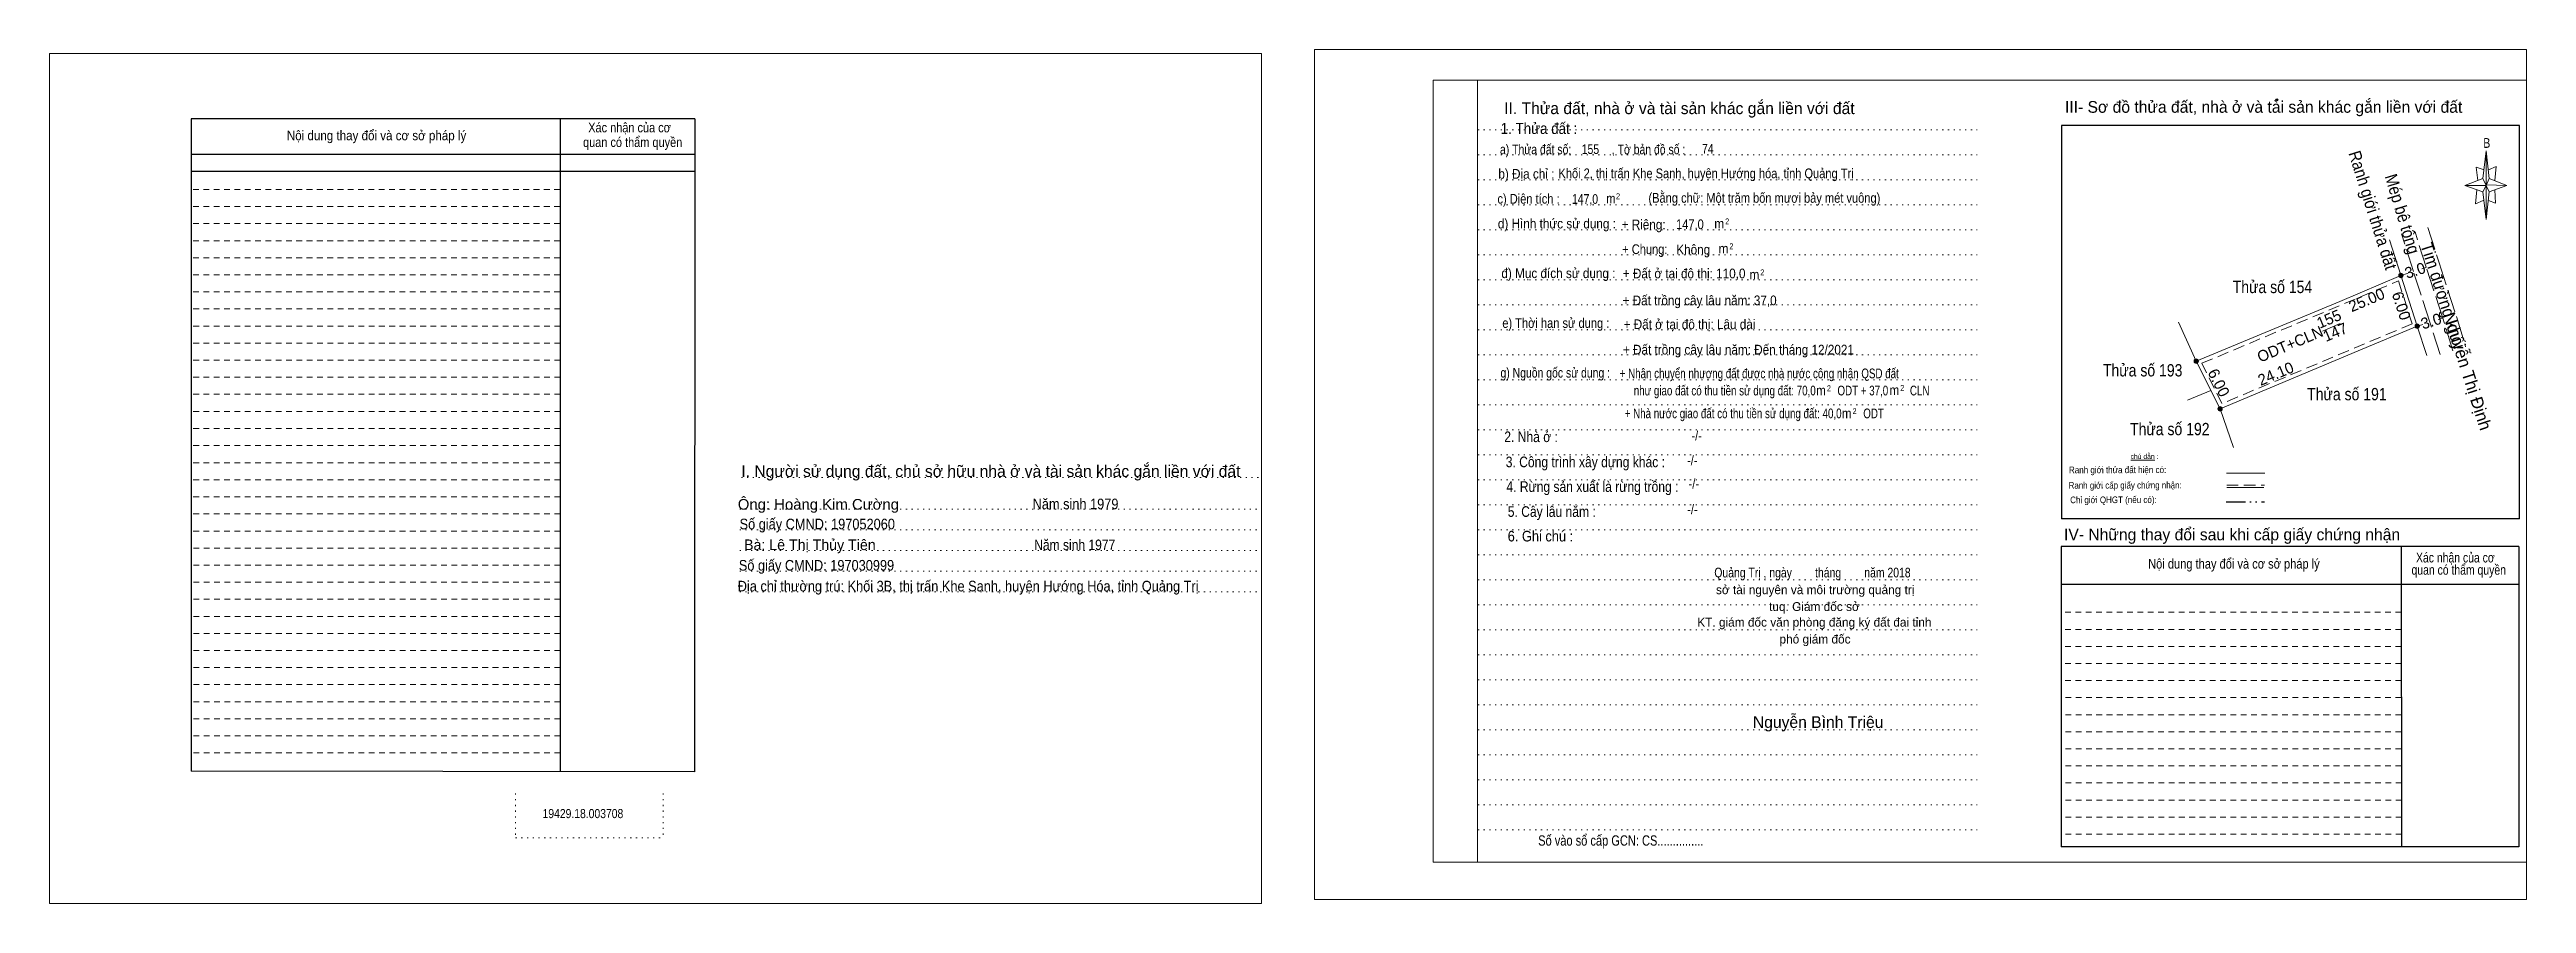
# Model space of a CAD drawing. Header units: metres. Extents: x 550732 to 551727, y 1838834 to 1839387.
# Drawn here: x 550732.2 to 551134, y 1838834.1 to 1838972.7 of the extents above; entities that cross this region are included whole.
import ezdxf
from ezdxf.enums import TextEntityAlignment as Align

# ---------------------------------------------------------------- set-up
doc = ezdxf.new("R2010")
doc.units = ezdxf.units.M
doc.header["$LTSCALE"] = 0.62
doc.header["$PDMODE"] = 32
doc.header["$PDSIZE"] = 0.31
for name, pattern in [('DASH_DOUBLE_DOT', [9.2, 5, -1.2, 0.3, -1.2, 0.3, -1.2]), ('DOTTED', [1.5, 0.3, -1.2]), ('LONG_DASHED', [7.5, 6, -1.5]), ('MEDIUM_DASHED', [4.5, 3, -1.5]), ('SHORT_DASHED', [2.7, 1.5, -1.2])]:
    doc.linetypes.add(name, pattern=pattern)
for name, color, linetype, lineweight in [('1', 7, 'DOTTED', 13), ('10', 7, 'Continuous', 13), ('2', 7, 'SHORT_DASHED', 13), ('28', 7, 'Continuous', 25), ('55', 7, 'Continuous', 13), ('8', 7, 'Continuous', 13), ('9', 7, 'Continuous', 13)]:
    doc.layers.add(name, color=color, linetype=linetype, lineweight=lineweight)
doc.layers.add('16', color=7, linetype='Continuous')
doc.layers.add('18', color=7, linetype='Continuous')

msp = doc.modelspace()

# ---------------------------------------------------------------- texts
at = {"layer": '16'}
msp.add_text('Nguyễn Thị Định', height=2, rotation=287.907, dxfattribs=at).set_placement((551123.4718, 1838920.1875), align=Align.CENTER)
at = {"layer": '18'}
for s, height, p in [('II. Thửa đất, nhà ở và tài sản khác gắn liền với đất', 1.9, (550996.58, 1838962.23)), ('I. Người sử dụng đất, chủ sở hữu nhà ở và tài sản khác gắn liền với đất', 1.9, (550884.875, 1838903.31)), ('sở tài nguyên và môi trường quảng trị', 1.436, (551018.615, 1838884.29)), ('KT. giám đốc văn phòng đăng ký đất đai tỉnh', 1.436, (551018.48, 1838879.02)), ('tuq. Giám đốc sở', 1.436, (551018.485, 1838881.56)), ('phó giám đốc', 1.436, (551018.585, 1838876.28)), ('Nguyễn Bình Triệu', 1.9, (551019.095, 1838862.57))]:
    msp.add_text(s, height=height, dxfattribs=at).set_placement(p, align=Align.CENTER)
for s, height, width, p in [('1. Thửa đất :', 1.8, 0.9, (550973.795, 1838959)), ('a) Thửa đất số:              , Tờ bản đồ số : ', 1.581, 0.8, (550982.74, 1838955.71)), ('155', 1.58, 0.8, (550982.145, 1838955.75)), ('74', 1.58, 0.8, (551001.19, 1838955.82)), ('b) Địa chỉ : ', 1.581, 0.9, (550972.02, 1838951.74)), ('Khối 2, thị trấn Khe Sanh, huyện Hướng hóa, tỉnh Quảng Trị', 1.58, 0.85, (551000.905, 1838951.82)), ('c) Diện tích :                                                   ', 1.581, 0.85, (550984.835, 1838947.69)), ('147,0', 1.58, 0.8, (550981.27, 1838947.66)), (' m', 1.581, 0.85, (550985.215, 1838947.74)), ('2', 0.9583, 0.75, (550986.63, 1838948.42)), ('(Bằng chữ: Một trăm bốn mươi bảy mét vuông)', 1.58, 0.85, (551010.37, 1838947.84)), ('d) Hình thức sử dụng :', 1.581, 0.9, (550976.705, 1838943.67)), ('+ Riêng: ', 1.581, 0.9, (550991.04, 1838943.52)), ('147,0', 1.58, 0.85, (550998.285, 1838943.56)), (' m', 1.581, 0.9, (551002.78, 1838943.66)), ('2', 0.9582, 0.8, (551004.33, 1838944.33)), ('       + Chung:', 1.581, 0.85, (550989.225, 1838939.51)), ('Không', 1.581, 0.9, (550998.825, 1838939.45)), (' m', 1.581, 0.9, (551003.47, 1838939.61)), ('2', 0.9582, 0.8, (551005.02, 1838940.3)), ('đ) Mục đích sử dụng :', 1.581, 0.9, (550976.955, 1838935.61)), ('+ Đất ở tại đô thị: 110,0', 1.58, 0.9, (550997.35, 1838935.57)), (' m', 1.581, 0.9, (551008.49, 1838935.39)), ('2', 0.9582, 0.8, (551010.04, 1838936.06)), ('+ Đất trồng cây lâu năm: 37,0', 1.58, 0.9, (550999.86, 1838931.2)), ('e) Thời hạn sử dụng :', 1.581, 0.85, (550976.53, 1838927.52)), ('+ Đất ở tại đô thị: Lâu dài', 1.58, 0.9, (550998.225, 1838927.32)), ('+ Đất trồng cây lâu năm: Đến tháng 12/2021', 1.58, 0.9, (551006.155, 1838923.2)), ('g) Nguồn gốc sử dụng :', 1.581, 0.8, (550976.44, 1838919.45)), ('+ Nhận chuyển nhượng đất được nhà nước công nhận QSD đất ', 1.58, 0.75, (551009.755, 1838919.34)), ('như giao đất có thu tiền sử dụng đất: 70,0        ODT + 37,0        CLN', 1.58, 0.75, (551013.165, 1838916.56)), (' m', 1.581, 0.9, (551019.29, 1838916.57)), ('2', 0.9582, 0.8, (551020.84, 1838917.24)), (' m', 1.581, 0.9, (551031.19, 1838916.63)), ('2', 0.9582, 0.8, (551032.74, 1838917.3)), ('+ Nhà nước giao đất có thu tiền sử dụng đất: 40,0        ODT', 1.58, 0.75, (551008.735, 1838912.85)), (' m', 1.581, 0.9, (551023.45, 1838912.85)), ('2', 0.9582, 0.8, (551025, 1838913.52)), ('2. Nhà ở :', 1.725, 0.85, (550972.52, 1838908.98)), ('3. Công trình xây dựng khác :', 1.725, 0.85, (550981.325, 1838904.9)), ('4. Rừng sản xuất là rừng trồng :', 1.725, 0.85, (550982.47, 1838900.89)), ('5. Cây lâu năm :', 1.725, 0.85, (550975.875, 1838896.84)), ('6. Ghi chú :', 1.725, 0.9, (550974.035, 1838892.85)), ('Quảng Trị , ngày        tháng        năm 2018', 1.58, 0.8, (551018.17, 1838887.01)), ('19429.18.003708', 1.48, 0.85, (550818.685, 1838847.93)), ('Số vào sổ cấp GCN: CS...............', 1.676, 0.8, (550987.075, 1838843.46))]:
    msp.add_text(s, height=height, dxfattribs=dict(at, width=width)).set_placement(p, align=Align.CENTER)
at = {"layer": '2'}
for s, width, p in [('Nội dung thay đổi và cơ sở pháp lý', 0.9, (550785.21, 1838957.98)), ('Nội dung thay đổi và cơ sở pháp lý', 0.9, (550785.21, 1838957.98)), ('Xác nhận của cơ', 0.85, (550826.25, 1838959.27)), ('Xác nhận của cơ', 0.85, (550826.25, 1838959.27)), (' quan có thẩm quyền', 0.85, (550826.51, 1838956.89)), (' quan có thẩm quyền', 0.85, (550826.51, 1838956.89))]:
    msp.add_text(s, height=1.562, dxfattribs=dict(at, width=width)).set_placement(p, align=Align.CENTER)
at = {"layer": '28'}
for s, height, p in [('III- Sơ đồ thửa đất, nhà ở và tài sản khác gắn liền với đất', 1.9, (551091.365, 1838962.45)), ('Bà: Lê Thị Thủy Tiên', 1.72, (550855.51, 1838891.45)), ('IV- Những thay đổi sau khi cấp giấy chứng nhận', 1.9, (551086.25, 1838893.03))]:
    msp.add_text(s, height=height, dxfattribs=at).set_placement(p, align=Align.CENTER)
for s, height, width, p in [('-/-', 1.581, 0.85, (550999.38, 1838909.22)), ('-/-', 1.581, 0.85, (550998.67, 1838905.21)), ('Ông: Hoàng Kim Cường', 1.72, 1.05, (550856.89, 1838898.02)), ('Năm sinh 1979', 1.72, 0.9, (550898.61, 1838898.08)), ('-/-', 1.581, 0.85, (550998.92, 1838901.44)), ('Số giấy CMND: 197052060', 1.72, 0.9, (550856.705, 1838894.82)), ('-/-', 1.581, 0.85, (550998.7, 1838897.28)), ('Năm sinh 1977', 1.72, 0.85, (550898.475, 1838891.44)), ('Số giấy CMND: 197030999', 1.72, 0.9, (550856.58, 1838888.12)), ('Nội dung thay đổi và cơ sở pháp lý', 1.581, 0.85, (551086.55, 1838888.44)), (' quan có thẩm quyền', 1.581, 0.8, (551122.785, 1838887.45)), ('Xác nhận của cơ', 1.581, 0.8, (551122.475, 1838889.44)), ('Địa chỉ thường trú: Khối 3B, thị trấn Khe Sanh, huyện Hướng Hóa, tỉnh Quảng Trị', 1.72, 0.9, (550881.185, 1838884.74))]:
    msp.add_text(s, height=height, dxfattribs=dict(at, width=width)).set_placement(p, align=Align.CENTER)
at = {"layer": '55', "width": 0.9}
for s, height, p in [('Ranh giới thửa đất hiện có:', 1.083, (551067.6788, 1838903.9368)), ('Ranh giới cấp giấy chứng nhận:', 1.072, (551068.9088, 1838901.4396)), ('Chỉ giới QHGT (nếu có):', 1.078, (551067.0038, 1838899.0755))]:
    msp.add_text(s, height=height, rotation=0.127, dxfattribs=at).set_placement(p, align=Align.CENTER)
at = {"layer": '55'}
msp.add_text('chú dẫn :', height=0.7975, rotation=359.976, dxfattribs=at).set_placement((551072.0398, 1838906.2589), align=Align.CENTER)
at = {"layer": '8', "width": 0.8}
msp.add_text('B', height=1.587, dxfattribs=at).set_placement((551127.575, 1838956.75), align=Align.CENTER)
at = {"layer": '9'}
for s, rotation, width, p in [('Ranh giới thửa đất', 287.622, 0.9, (551108.1382, 1838946.3377)), ('Mép bê tông', 286.859, 0.9, (551112.938, 1838945.74)), ('Tim đường khối', 287.907, 0.95, (551119.5246, 1838932.4525))]:
    msp.add_text(s, height=2, rotation=rotation, dxfattribs=dict(at, width=width)).set_placement(p, align=Align.CENTER)
for s, rotation, p in [('3.0', 17.907, (551116.2183, 1838935.9926)), ('25.00', 22.75, (551108.432, 1838931.2182)), ('6.00', 287.861, (551112.8602, 1838930.836)), ('ODT+CLN', 22.878, (551096.0101, 1838924.0596)), ('155', 22.878, (551102.3151, 1838928.1481)), ('147', 22.878, (551103.3251, 1838926.0081)), ('3.0', 17.608, (551118.8128, 1838927.7614)), ('6.00', 296.565, (551083.2863, 1838918.2175)), ('24.10', 22.755, (551093.6819, 1838919.2585))]:
    msp.add_text(s, height=1.8, rotation=rotation, dxfattribs=at).set_placement(p, align=Align.CENTER)
at = {"layer": '9', "width": 0.85}
for s, p in [('Thửa số 154', (551092.8, 1838933.17)), ('Thửa số 193', (551071.745, 1838919.64)), ('Thửa số 191', (551104.88, 1838915.77)), ('Thửa số 192', (551076.145, 1838910.1))]:
    msp.add_text(s, height=2, dxfattribs=at).set_placement(p, align=Align.CENTER)

# ---------------------------------------------------------------- hatches: boundary and pattern name
at = {"layer": '9'}
for points in [[(551114.006, 1838936.0256, 1), (551113.286, 1838936.0256, 1)], [(551116.6556, 1838927.8032, 1), (551115.9356, 1838927.8032, 1)], [(551080.7996, 1838922.1152, 1), (551080.0796, 1838922.1152, 1)], [(551084.6588, 1838914.3824, 1), (551083.9388, 1838914.3824, 1)]]:
    msp.add_hatch(color=256, dxfattribs=at).paths.add_polyline_path(points)

# ---------------------------------------------------------------- linework, layer by layer
at = {"layer": '1', "linetype": 'Continuous'}
for p, q in [((550956.63, 1838967.74), (551134.01, 1838967.74)), ((550956.63, 1838967.74), (550956.63, 1838840.76)), ((551134.01, 1838967.74), (551134.01, 1838839.7)), ((550956.63, 1838840.76), (551134.01, 1838840.76))]:
    msp.add_line(p, q, dxfattribs=at)
at = {"layer": '1'}
for p, q in [((550963.82, 1838967.74), (550963.82, 1838840.76)), ((550963.82, 1838967.74), (550963.82, 1838840.76)), ((550963.89, 1838959.68), (551044.91, 1838959.68)), ((550963.89, 1838955.62), (551044.91, 1838955.62)), ((550963.89, 1838951.58), (551044.91, 1838951.58)), ((550963.89, 1838947.52), (551044.91, 1838947.52)), ((550963.89, 1838943.45), (551044.91, 1838943.45)), ((550963.89, 1838939.39), (551044.91, 1838939.39)), ((550963.89, 1838935.33), (551044.91, 1838935.33)), ((550963.89, 1838931.28), (551044.91, 1838931.28)), ((550963.89, 1838927.22), (551044.91, 1838927.22)), ((550963.89, 1838923.16), (551044.91, 1838923.16)), ((550963.89, 1838919.09), (551044.91, 1838919.09)), ((550963.89, 1838915.05), (551044.91, 1838915.05)), ((550963.89, 1838910.99), (551044.91, 1838910.99)), ((550963.89, 1838906.92), (551044.91, 1838906.92)), ((550844.39, 1838903.24), (550928.77, 1838903.24)), ((550963.89, 1838902.86), (551044.91, 1838902.86)), ((550844.12, 1838898.07), (550928.49, 1838898.07)), ((550963.89, 1838898.8), (551044.91, 1838898.8)), ((550844.12, 1838894.71), (550928.49, 1838894.71)), ((550844.12, 1838891.36), (550928.49, 1838891.36)), ((550963.89, 1838894.73), (551044.91, 1838894.73)), ((550844.12, 1838888), (550928.49, 1838888)), ((550963.89, 1838890.68), (551044.91, 1838890.68)), ((550844.12, 1838884.65), (550928.49, 1838884.65)), ((550963.89, 1838886.63), (551044.91, 1838886.63)), ((550963.89, 1838882.56), (551044.91, 1838882.56)), ((550963.89, 1838878.5), (551044.91, 1838878.5)), ((550963.89, 1838874.45), (551044.91, 1838874.45)), ((550963.89, 1838870.39), (551044.91, 1838870.39)), ((550963.89, 1838866.33), (551044.91, 1838866.33)), ((550963.89, 1838862.26), (551044.91, 1838862.26)), ((550963.89, 1838858.2), (551044.91, 1838858.2)), ((550807.76, 1838851.94), (550807.76, 1838844.74)), ((550831.7, 1838851.94), (550831.7, 1838844.74)), ((550963.89, 1838854.16), (551044.91, 1838854.16)), ((550963.89, 1838850.09), (551044.91, 1838850.09)), ((550807.76, 1838844.74), (550831.7, 1838844.74)), ((550963.89, 1838846.03), (551044.91, 1838846.03))]:
    msp.add_line(p, q, dxfattribs=at)
at = {"layer": '1', "linetype": 'Continuous'}
for points in [[(550732.15, 1838834.07), (550928.8, 1838834.07), (550928.8, 1838972.07), (550732.15, 1838972.07)], [(550732.15, 1838972.07), (550928.8, 1838972.07), (550928.8, 1838834.07), (550732.15, 1838834.07)], [(550732.15, 1838834.07), (550928.8, 1838834.07), (550928.8, 1838972.07), (550732.15, 1838972.07)], [(550937.37, 1838834.72), (551134.01, 1838834.72), (551134.01, 1838972.72), (550937.37, 1838972.72)], [(550963.82, 1838967.74), (551134.01, 1838967.74), (551134.01, 1838840.76), (550963.82, 1838840.76)]]:
    msp.add_lwpolyline(points, close=True, dxfattribs=at)
at = {"layer": '10'}
msp.add_line((551084.29, 1838914.38), (551086.49, 1838908.08), dxfattribs=at)
at = {"layer": '2', "linetype": 'Continuous', "lineweight": 25}
for p, q in [((550836.86, 1838961.49), (550755.15, 1838961.49)), ((550755.15, 1838961.49), (550755.15, 1838855.58)), ((550814.97, 1838961.49), (550815.01, 1838855.48)), ((550836.86, 1838955.7), (550755.25, 1838955.7)), ((550836.86, 1838952.92), (550755.25, 1838952.92))]:
    msp.add_line(p, q, dxfattribs=at)
at = {"layer": '2'}
for p, q in [((550814.97, 1838949.99), (550755.13, 1838949.99)), ((550814.97, 1838947.21), (550755.13, 1838947.21)), ((550814.97, 1838947.21), (550755.15, 1838947.21)), ((550814.97, 1838944.45), (550755.15, 1838944.45)), ((550814.97, 1838941.67), (550755.15, 1838941.67)), ((550814.97, 1838938.91), (550755.15, 1838938.91)), ((550814.97, 1838936.13), (550755.15, 1838936.13)), ((550814.97, 1838933.36), (550755.15, 1838933.36)), ((550814.99, 1838930.59), (550755.15, 1838930.59)), ((550814.99, 1838927.81), (550755.15, 1838927.81)), ((550814.99, 1838925.03), (550755.15, 1838925.03)), ((550814.99, 1838922.28), (550755.15, 1838922.28)), ((550814.99, 1838919.5), (550755.15, 1838919.5)), ((550814.99, 1838916.74), (550755.15, 1838916.74)), ((550814.99, 1838913.96), (550755.15, 1838913.96)), ((550814.99, 1838911.18), (550755.15, 1838911.18)), ((550814.99, 1838908.42), (550755.15, 1838908.42)), ((550814.99, 1838905.64), (550755.15, 1838905.64)), ((550814.99, 1838902.86), (550755.15, 1838902.86)), ((550814.99, 1838900.1), (550755.15, 1838900.1)), ((550814.99, 1838897.32), (550755.15, 1838897.32)), ((550814.99, 1838894.54), (550755.15, 1838894.54)), ((550815.01, 1838891.78), (550755.15, 1838891.78)), ((550815.01, 1838889), (550755.15, 1838889)), ((550815.01, 1838886.24), (550755.15, 1838886.24)), ((550815.01, 1838883.46), (550755.15, 1838883.46)), ((550815.01, 1838880.69), (550755.15, 1838880.69)), ((550815.01, 1838877.93), (550755.15, 1838877.93)), ((551113.68, 1838878.58), (551058.5, 1838878.58)), ((551113.68, 1838875.82), (551058.5, 1838875.82)), ((550815.01, 1838875.15), (550755.15, 1838875.15)), ((550815.01, 1838872.36), (550755.15, 1838872.36)), ((551113.68, 1838873.04), (551058.5, 1838873.04)), ((550815.01, 1838869.6), (550755.15, 1838869.6)), ((551113.68, 1838870.28), (551058.5, 1838870.28)), ((551113.7, 1838867.5), (551058.5, 1838867.5)), ((550815.01, 1838866.82), (550755.15, 1838866.82)), ((550815.01, 1838864.06), (550755.15, 1838864.06)), ((551113.7, 1838864.72), (551058.5, 1838864.72)), ((550815.01, 1838861.29), (550755.15, 1838861.29)), ((551113.7, 1838861.96), (551058.5, 1838861.96)), ((551113.7, 1838859.18), (551058.5, 1838859.18)), ((550815.01, 1838858.51), (550755.15, 1838858.51)), ((551113.7, 1838856.4), (551058.5, 1838856.4)), ((551113.72, 1838853.64), (551058.5, 1838853.64)), ((551113.72, 1838850.86), (551058.5, 1838850.86)), ((551113.72, 1838848.1), (551058.5, 1838848.1)), ((551113.72, 1838845.32), (551058.5, 1838845.32))]:
    msp.add_line(p, q, dxfattribs=at)
at = {"layer": '2', "linetype": 'Continuous', "lineweight": 25}
msp.add_lwpolyline([(550836.86, 1838961.49), (550836.81, 1838855.46), (550755.15, 1838855.58)], dxfattribs=at)
at = {"layer": '28'}
for p, q in [((551058.57, 1838960.4), (551058.57, 1838896.53)), ((551132.87, 1838896.53), (551058.57, 1838896.53)), ((551113.68, 1838892.03), (551113.72, 1838843.27)), ((551132.79, 1838892.03), (551132.75, 1838843.27)), ((551132.79, 1838885.84), (551058.5, 1838885.84)), ((551132.75, 1838843.27), (551058.5, 1838843.27))]:
    msp.add_line(p, q, dxfattribs=at)
at = {"layer": '28', "linetype": 'SHORT_DASHED', "lineweight": 13}
msp.add_line((551113.68, 1838881.36), (551058.5, 1838881.36), dxfattribs=at)
at = {"layer": '28'}
for points in [[(551132.87, 1838896.53), (551132.87, 1838960.4), (551058.57, 1838960.4)], [(551132.79, 1838892.03), (551058.5, 1838892.03), (551058.5, 1838843.27)]]:
    msp.add_lwpolyline(points, dxfattribs=at)
msp.add_point((551093.52, 1838964.53), dxfattribs=at)
at = {"layer": '55'}
for p, q in [((551069.83, 1838906.05), (551073.72, 1838906.03)), ((551085.34, 1838903.96), (551091.57, 1838903.96)), ((551085.4, 1838901.6), (551091.38, 1838901.6)), ((551085.4, 1838901.6), (551091.38, 1838901.6))]:
    msp.add_line(p, q, dxfattribs=at)
at = {"layer": '55', "linetype": 'MEDIUM_DASHED'}
msp.add_line((551085.38, 1838902), (551091.51, 1838902), dxfattribs=at)
at = {"layer": '55', "linetype": 'DASH_DOUBLE_DOT', "lineweight": 25}
msp.add_line((551085.3, 1838899.3), (551091.53, 1838899.3), dxfattribs=at)
at = {"layer": '8'}
for p, q in [((551126.91, 1838951.79), (551127.48, 1838956.29)), ((551127.94, 1838951.79), (551130.82, 1838950.64)), ((551126.91, 1838949.61), (551124.03, 1838950.64)), ((551127.94, 1838949.61), (551127.48, 1838945.11)), ((551128.98, 1838947.76), (551127.83, 1838948.23)), ((551128.86, 1838949.96), (551128.98, 1838947.76))]:
    msp.add_line(p, q, dxfattribs=at)
for points in [[(551127.48, 1838956.29), (551127.94, 1838951.79), (551127.48, 1838950.64)], [(551127.48, 1838950.64), (551124.03, 1838950.64), (551126.91, 1838951.79), (551127.94, 1838949.61), (551130.82, 1838950.64), (551127.48, 1838950.76)], [(551127.48, 1838950.64), (551127.48, 1838945.11), (551126.91, 1838949.61)]]:
    msp.add_lwpolyline(points, close=True, dxfattribs=at)
for points in [[(551127.48, 1838950.64), (551126.91, 1838951.79), (551124.03, 1838950.64)], [(551127.13, 1838953.17), (551125.86, 1838953.64), (551126.1, 1838951.45)], [(551127.83, 1838953.17), (551129.09, 1838953.75), (551128.86, 1838951.45)], [(551125.98, 1838949.96), (551125.75, 1838947.65), (551127.01, 1838948.23)], [(551127.48, 1838950.64), (551127.94, 1838949.61), (551130.82, 1838950.64)]]:
    msp.add_lwpolyline(points, dxfattribs=at)
at = {"layer": '9'}
for p, q in [((551113.65, 1838936.02), (551103.73, 1838931.83)), ((551114.8, 1838936.39), (551113.65, 1838936.02)), ((551117.76, 1838937.35), (551117.04, 1838937.12)), ((551103.73, 1838931.83), (551080.44, 1838922.12)), ((551080.44, 1838922.12), (551077.53, 1838928.43)), ((551100.9, 1838927.01), (551103.8, 1838928.23)), ((551116.3, 1838927.8), (551106.72, 1838923.79)), ((551117.19, 1838928.08), (551116.3, 1838927.8)), ((551117.84, 1838923.03), (551116.3, 1838927.8)), ((551120.42, 1838929.11), (551119.71, 1838928.88)), ((551106.72, 1838923.79), (551084.3, 1838914.38)), ((551084.3, 1838914.38), (551080.44, 1838922.11)), ((551079.04, 1838915.81), (551082.81, 1838917.36))]:
    msp.add_line(p, q, dxfattribs=at)
at = {"layer": '9', "linetype": 'LONG_DASHED'}
for points in [[(551118, 1838943.83), (551119.83, 1838938.08), (551122.64, 1838929.36), (551124.13, 1838924.45)], [(551120, 1838923.2), (551118.34, 1838928.43), (551115.66, 1838936.7), (551113.72, 1838942.82)], [(551122.07, 1838923.81), (551120.43, 1838929.09), (551117.75, 1838937.37), (551115.93, 1838943.1)]]:
    msp.add_lwpolyline(points, dxfattribs=at)
at = {"layer": '9'}
msp.add_lwpolyline([(551116.3, 1838927.8), (551113.63, 1838936.06), (551111.8, 1838941.83)], dxfattribs=at)
at = {"layer": '9', "linetype": 'MEDIUM_DASHED'}
msp.add_lwpolyline([(551113.24, 1838935.14), (551115.48, 1838928.17), (551084.61, 1838915.24), (551081.34, 1838921.77)], close=True, dxfattribs=at)
at = {"layer": '9'}
for centre in [(551113.646, 1838936.0256), (551116.2956, 1838927.8032), (551080.4396, 1838922.1152), (551084.2988, 1838914.3824)]:
    msp.add_circle(centre, 0.36, dxfattribs=at)

msp.set_redraw_order([(e.dxf.handle, doc.entitydb.next_handle()) for e in msp.query("TEXT MTEXT ATTDEF DIMENSION ARC_DIMENSION")])  # texts and dimensions are drawn at this point

doc.saveas('drawing.dxf')
